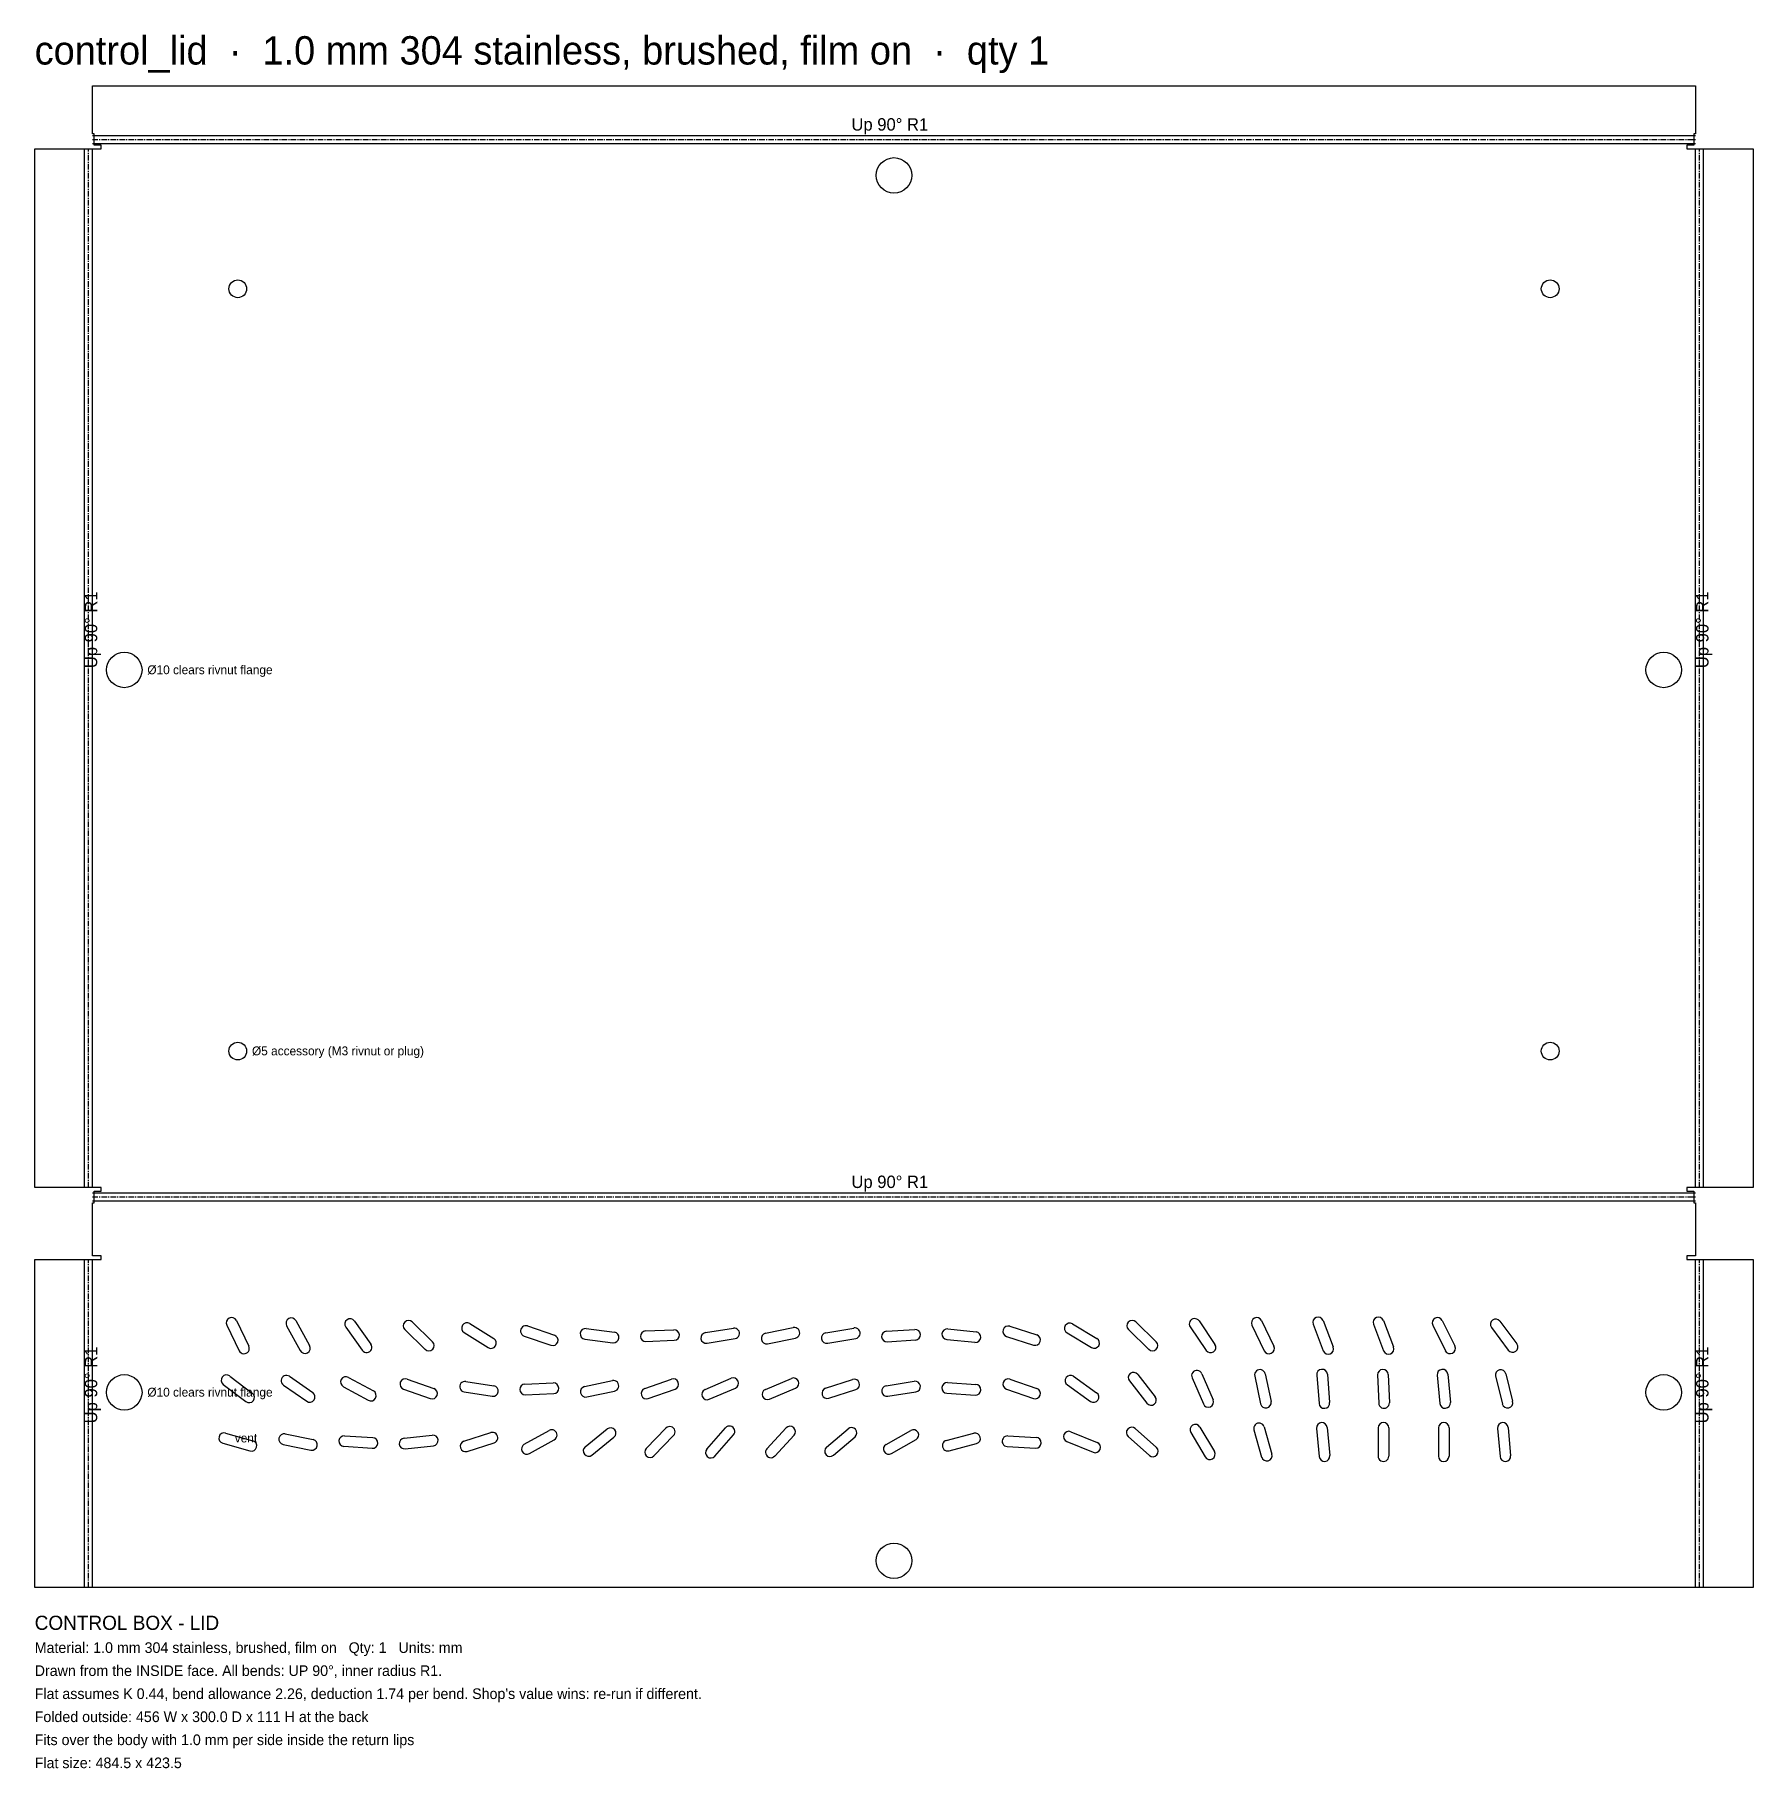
# Model space of a CAD drawing. Extents: x 0 to 1370, y -1092 to 53.
# Drawn here: x 770.4 to 1254.9, y -474.6 to 14.4 of the extents above; entities that cross this region are included whole.
import ezdxf

# ---------------------------------------------------------------- set-up
doc = ezdxf.new("R2010")
doc.units = 0
doc.linetypes.add('CENTER2', pattern=[2.541, 1.587, -0.318, 0.318, -0.318])
for name, color, linetype in [('Bend Center', 1, 'CENTER2'), ('Bend Notes', 3, 'CONTINUOUS'), ('Leaders', 5, 'CONTINUOUS'), ('Part Labels', 2, 'Continuous'), ('Title', 7, 'CONTINUOUS'), ('Visible', 7, 'CONTINUOUS'), ('Visible Narrow', 8, 'CONTINUOUS')]:
    doc.layers.add(name, color=color, linetype=linetype)

msp = doc.modelspace()

# ---------------------------------------------------------------- texts
at = {"layer": 'Bend Notes'}
for p in [(1000.66, -12.63), (1000.66, -310.89)]:
    msp.add_text('Up 90%%D R1', height=3.5, dxfattribs=at).set_placement(p)
for p in [(788.03, -164.26), (1242.29, -164.26), (788.03, -377.27), (1242.29, -377.27)]:
    msp.add_text('Up 90%%D R1', height=3.5, rotation=90, dxfattribs=at).set_placement(p)
at = {"layer": 'Leaders'}
for s, p in [('%%c10 clears rivnut flange', (802.16, -165.96)), ('%%c5 accessory (M3 rivnut or plug)', (831.66, -273.46)), ('%%c10 clears rivnut flange', (802.16, -369.72)), ('vent', (826.81, -382.64))]:
    msp.add_text(s, height=2.5, dxfattribs=at).set_placement(p)
at = {"layer": 'Part Labels'}
msp.add_text('control_lid  ·  1.0 mm 304 stainless, brushed, film on  ·  qty 1', height=8, dxfattribs=at).set_placement((770.4, 6))
at = {"layer": 'Title'}
for s, height, p in [('CONTROL BOX - LID', 4, (770.4, -435.52)), ('Material: 1.0 mm 304 stainless, brushed, film on   Qty: 1   Units: mm', 3, (770.4, -442.02)), ('Drawn from the INSIDE face. All bends: UP 90%%D, inner radius R1.', 3, (770.4, -448.52)), ("Flat assumes K 0.44, bend allowance 2.26, deduction 1.74 per bend. Shop's value wins: re-run if different.", 3, (770.4, -455.02)), ('Folded outside: 456 W x 300.0 D x 111 H at the back', 3, (770.4, -461.52)), ('Fits over the body with 1.0 mm per side inside the return lips', 3, (770.4, -468.02)), ('Flat size: 484.5 x 423.5', 3, (770.4, -474.52))]:
    msp.add_text(s, height=height, dxfattribs=at).set_placement(p)

# ---------------------------------------------------------------- linework, layer by layer
at = {"layer": 'Bend Center'}
for p, q in [((785.53, -310.76), (785.53, -17.76)), ((786.66, -15.13), (1238.66, -15.13)), ((1239.79, -310.76), (1239.79, -17.76)), ((786.66, -313.39), (1238.66, -313.39)), ((785.53, -423.52), (785.53, -331.02)), ((1239.79, -423.52), (1239.79, -331.02))]:
    msp.add_line(p, q, dxfattribs=at)
at = {"layer": 'Visible'}
for p, q in [((786.66, -13.5), (786.66, 0)), ((786.66, 0), (1238.66, 0)), ((1238.66, 0), (1238.66, -13.5)), ((787.16, -13.5), (786.66, -13.5)), ((787.16, -16.76), (787.16, -13.5)), ((1238.66, -13.5), (1238.16, -13.5)), ((1238.16, -13.5), (1238.16, -16.76)), ((770.4, -310.76), (770.4, -17.76)), ((770.4, -17.76), (783.9, -17.76)), ((783.9, -17.76), (784.4, -17.76)), ((784.4, -17.76), (786.66, -17.76)), ((786.66, -17.76), (789.16, -17.76)), ((789.16, -16.76), (787.16, -16.76)), ((789.16, -17.76), (789.16, -16.76)), ((1238.16, -16.76), (1236.16, -16.76)), ((1236.16, -16.76), (1236.16, -17.76)), ((1236.16, -17.76), (1238.66, -17.76)), ((1238.66, -17.76), (1240.92, -17.76)), ((1240.92, -17.76), (1241.42, -17.76)), ((1241.42, -17.76), (1254.92, -17.76)), ((1254.92, -17.76), (1254.92, -310.76)), ((783.9, -310.76), (770.4, -310.76)), ((784.4, -310.76), (783.9, -310.76)), ((786.66, -310.76), (784.4, -310.76)), ((789.16, -310.76), (786.66, -310.76)), ((787.16, -315.02), (787.16, -311.76)), ((787.16, -311.76), (789.16, -311.76)), ((789.16, -311.76), (789.16, -310.76)), ((1238.66, -310.76), (1236.16, -310.76)), ((1236.16, -310.76), (1236.16, -311.76)), ((1236.16, -311.76), (1238.16, -311.76)), ((1238.16, -311.76), (1238.16, -315.02)), ((1240.92, -310.76), (1238.66, -310.76)), ((1241.42, -310.76), (1240.92, -310.76)), ((1254.92, -310.76), (1241.42, -310.76)), ((786.66, -330.02), (786.66, -315.02)), ((786.66, -315.02), (787.16, -315.02)), ((1238.16, -315.02), (1238.66, -315.02)), ((1238.66, -315.02), (1238.66, -330.02)), ((770.4, -423.52), (770.4, -331.02)), ((770.4, -331.02), (783.9, -331.02)), ((783.9, -331.02), (784.4, -331.02)), ((784.4, -331.02), (786.66, -331.02)), ((789.16, -330.02), (786.66, -330.02)), ((786.66, -331.02), (789.16, -331.02)), ((789.16, -331.02), (789.16, -330.02)), ((1238.66, -330.02), (1236.16, -330.02)), ((1236.16, -330.02), (1236.16, -331.02)), ((1236.16, -331.02), (1238.66, -331.02)), ((1238.66, -331.02), (1240.92, -331.02)), ((1240.92, -331.02), (1241.42, -331.02)), ((1241.42, -331.02), (1254.92, -331.02)), ((1254.92, -331.02), (1254.92, -423.52)), ((824.56, -349.58), (828.06, -356.78)), ((827.26, -348.27), (830.76, -355.46)), ((841.43, -349.73), (845.26, -356.75)), ((844.06, -348.29), (847.89, -355.32)), ((858.12, -350.14), (862.77, -356.65)), ((860.56, -348.4), (865.21, -354.91)), ((874.75, -350.81), (880.48, -356.39)), ((876.84, -348.66), (882.58, -354.24)), ((891.47, -351.68), (898.26, -355.91)), ((893.06, -349.13), (899.85, -353.37)), ((909.37, -349.8), (916.93, -352.42)), ((925.88, -350.54), (933.82, -351.54)), ((942.6, -351.21), (950.59, -350.84)), ((959.48, -351.67), (967.38, -350.41)), ((976.44, -351.86), (984.28, -350.25)), ((993.47, -351.73), (1001.35, -350.37)), ((1010.57, -351.3), (1018.55, -350.76)), ((1027.83, -350.64), (1035.79, -351.42)), ((1045.31, -349.88), (1052.93, -352.31)), ((1061.46, -351.75), (1068.32, -355.87)), ((1063.01, -349.18), (1069.86, -353.3)), ((1078.75, -350.81), (1084.48, -356.39)), ((1080.84, -348.66), (1086.58, -354.24)), ((1096.17, -350.06), (1100.67, -356.68)), ((1098.65, -348.37), (1103.15, -354.99)), ((1113.58, -349.56), (1117.03, -356.78)), ((1116.29, -348.27), (1119.74, -355.49)), ((1130.83, -349.32), (1133.69, -356.8)), ((1133.63, -348.25), (1136.49, -355.72)), ((1147.82, -349.33), (1150.7, -356.8)), ((1150.62, -348.25), (1153.5, -355.71)), ((1164.54, -349.61), (1168.1, -356.77)), ((1167.22, -348.27), (1170.79, -355.44)), ((1181.07, -350.21), (1185.85, -356.63)), ((1183.47, -348.42), (1188.26, -354.83)), ((908.39, -352.63), (915.95, -355.25)), ((925.51, -353.51), (933.44, -354.51)), ((942.73, -354.2), (950.73, -353.84)), ((959.95, -354.64), (967.85, -353.37)), ((977.04, -354.8), (984.88, -353.19)), ((993.97, -354.68), (1001.86, -353.32)), ((1010.77, -354.29), (1018.75, -353.75)), ((1027.53, -353.62), (1035.5, -354.41)), ((1044.4, -352.74), (1052.02, -355.17)), ((823.57, -366.3), (829.94, -371.14)), ((825.39, -363.91), (831.75, -368.75)), ((840.52, -366.47), (847.08, -371.04)), ((842.24, -364), (848.8, -368.58)), ((858.87, -364.29), (865.89, -368.13)), ((875.39, -364.77), (882.93, -367.45)), ((891.94, -365.43), (899.84, -366.65)), ((908.61, -366.18), (916.6, -365.87)), ((925.44, -366.9), (933.26, -365.22)), ((942.39, -367.44), (949.93, -364.78)), ((959.39, -367.73), (966.74, -364.56)), ((976.39, -367.7), (983.76, -364.58)), ((993.39, -367.34), (1001, -364.85)), ((1010.48, -366.67), (1018.38, -365.41)), ((1027.77, -365.77), (1035.75, -366.28)), ((1045.36, -364.81), (1052.93, -367.4)), ((1061.53, -366.42), (1068.05, -371.07)), ((1063.28, -363.98), (1069.79, -368.63)), ((1079.01, -365.3), (1083.95, -371.6)), ((1081.37, -363.45), (1086.31, -369.74)), ((1096.69, -364.45), (1099.88, -371.79)), ((1099.44, -363.26), (1102.63, -370.6)), ((1114.37, -363.92), (1116.02, -371.75)), ((1117.3, -363.3), (1118.96, -371.13)), ((1131.85, -363.66), (1132.49, -371.63)), ((1134.84, -363.42), (1135.48, -371.39)), ((1149, -363.59), (1149.33, -371.58)), ((1152, -363.47), (1152.32, -371.46)), ((1165.79, -363.68), (1166.55, -371.65)), ((1168.77, -363.4), (1169.54, -371.36)), ((1182.25, -364), (1184.17, -371.77)), ((1185.16, -363.28), (1187.08, -371.05)), ((857.43, -366.92), (864.45, -370.76)), ((874.39, -367.6), (881.93, -370.28)), ((891.48, -368.4), (899.39, -369.62)), ((908.72, -369.18), (916.72, -368.86)), ((926.07, -369.83), (933.89, -368.15)), ((943.39, -370.27), (950.93, -367.6)), ((960.58, -370.48), (967.93, -367.32)), ((977.56, -370.47), (984.93, -367.34)), ((994.33, -370.19), (1001.93, -367.7)), ((1010.95, -369.64), (1018.85, -368.38)), ((1027.57, -368.77), (1035.56, -369.27)), ((1044.39, -367.65), (1051.96, -370.24)), ((824.22, -379.99), (831.92, -382.17)), ((841.05, -380.25), (848.88, -381.86)), ((857.78, -380.75), (865.76, -381.3)), ((874.52, -381.47), (882.47, -380.6)), ((891.4, -382.31), (899.02, -379.88)), ((908.44, -383.16), (915.43, -379.27)), ((925.61, -383.86), (931.84, -378.85)), ((927.49, -386.2), (933.72, -381.18)), ((942.8, -384.34), (948.38, -378.61)), ((944.94, -386.43), (950.53, -380.71)), ((959.89, -384.54), (965.18, -378.53)), ((962.15, -386.52), (967.43, -380.51)), ((976.84, -384.43), (982.29, -378.57)), ((979.04, -386.48), (984.48, -380.61)), ((993.65, -383.99), (999.72, -378.78)), ((995.61, -386.27), (1001.67, -381.05)), ((1010.44, -383.2), (1017.39, -379.24)), ((1027.41, -382.09), (1035.15, -380.05)), ((1044.75, -380.81), (1052.74, -381.24)), ((1062.53, -379.62), (1069.93, -382.66)), ((1078.68, -380.99), (1084.66, -386.3)), ((1080.67, -378.75), (1086.65, -384.06)), ((1096.33, -379.85), (1100.41, -386.73)), ((1098.91, -378.32), (1102.99, -385.2)), ((1114.12, -379.09), (1116.31, -386.78)), ((1117.01, -378.27), (1119.2, -385.96)), ((1131.8, -378.68), (1132.54, -386.65)), ((1134.78, -378.4), (1135.53, -386.37)), ((1149.17, -378.52), (1149.15, -386.52)), ((1152.17, -378.53), (1152.15, -386.53)), ((1166.18, -378.52), (1166.14, -386.52)), ((1169.18, -378.53), (1169.14, -386.53)), ((1182.82, -378.67), (1183.52, -386.64)), ((1185.81, -378.41), (1186.51, -386.38)), ((823.4, -382.88), (831.1, -385.05)), ((840.44, -383.19), (848.28, -384.8)), ((857.57, -383.74), (865.55, -384.3)), ((874.85, -384.45), (882.8, -383.58)), ((892.31, -385.17), (899.93, -382.73)), ((909.89, -385.78), (916.89, -381.89)), ((1011.93, -385.81), (1018.88, -381.85)), ((1028.18, -384.99), (1035.91, -382.96)), ((1044.59, -383.81), (1052.58, -384.23)), ((1061.39, -382.39), (1068.79, -385.43)), ((784.4, -423.52), (770.4, -423.52)), ((786.66, -423.52), (784.4, -423.52)), ((1238.66, -423.52), (786.66, -423.52)), ((1240.92, -423.52), (1238.66, -423.52)), ((1254.92, -423.52), (1240.92, -423.52))]:
    msp.add_line(p, q, dxfattribs=at)
for centre, radius in [((1012.66, -25.26), 5), ((827.66, -57.26), 2.5), ((1197.66, -57.26), 2.5), ((795.66, -164.76), 5), ((1229.66, -164.76), 5), ((827.66, -272.26), 2.5), ((1197.66, -272.26), 2.5), ((795.66, -368.52), 5), ((1229.66, -368.52), 5), ((1012.66, -416.02), 5)]:
    msp.add_circle(centre, radius, dxfattribs=at)
for centre, start, end in [((825.91, -348.93), 25.9521, 205.9521), ((842.75, -349.01), 28.6231, 208.6231), ((859.34, -349.27), 35.5666, 215.5666), ((875.79, -349.73), 45.795, 225.795), ((892.27, -350.41), 58.0369, 238.0369), ((908.88, -351.21), 70.8621, 250.8621), ((925.69, -352.02), 82.8211, 262.8211), ((933.63, -353.02), 262.8211, 82.8211), ((942.67, -352.7), 92.586, 272.586), ((950.66, -352.34), 272.586, 92.586), ((959.71, -353.16), 99.0793, 279.0793), ((967.61, -351.89), 279.0793, 99.0793), ((976.74, -353.33), 101.578, 281.578), ((984.58, -351.72), 281.578, 101.578), ((993.72, -353.2), 99.784, 279.784), ((1001.6, -351.84), 279.784, 99.784), ((1010.67, -352.79), 93.8528, 273.8528), ((1018.65, -352.26), 273.8528, 93.8528), ((1027.68, -352.13), 84.3798, 264.3798), ((1035.64, -352.92), 264.3798, 84.3798), ((1044.85, -351.31), 72.3424, 252.3424), ((1062.23, -350.46), 59.0069, 239.0069), ((1079.79, -349.74), 45.8063, 225.8063), ((1097.41, -349.22), 34.2023, 214.2023), ((1114.94, -348.91), 25.5431, 205.5431), ((1132.23, -348.79), 20.9325, 200.9325), ((1149.22, -348.79), 21.1211, 201.1211), ((1165.88, -348.94), 26.4299, 206.4299), ((1182.27, -349.32), 36.7159, 216.7159), ((829.41, -356.12), 205.9521, 25.9521), ((846.58, -356.03), 208.6231, 28.6231), ((863.99, -355.78), 215.5666, 35.5666), ((881.53, -355.31), 225.795, 45.795), ((899.06, -354.64), 238.0369, 58.0369), ((916.44, -353.84), 250.8621, 70.8621), ((1052.47, -353.74), 252.3424, 72.3424), ((1069.09, -354.58), 239.0069, 59.0069), ((1085.53, -355.31), 225.8063, 45.8063), ((1101.91, -355.83), 214.2023, 34.2023), ((1118.39, -356.13), 205.5431, 25.5431), ((1135.09, -356.26), 200.9325, 20.9325), ((1152.1, -356.26), 201.1211, 21.1211), ((1169.44, -356.11), 206.4299, 26.4299), ((1187.05, -355.73), 216.7159, 36.7159), ((824.48, -365.1), 52.7501, 232.7501), ((841.38, -365.23), 55.0952, 235.0952), ((858.15, -365.6), 61.323, 241.323), ((874.89, -366.19), 70.4564, 250.4564), ((891.71, -366.91), 81.24, 261.24), ((899.62, -368.13), 261.24, 81.24), ((908.66, -367.68), 92.2652, 272.2652), ((916.66, -367.37), 272.2652, 92.2652), ((933.57, -366.68), 282.109, 102.109), ((950.43, -366.19), 289.4748, 109.4748), ((967.34, -365.94), 293.3201, 113.3201), ((984.34, -365.96), 292.9612, 112.9612), ((1001.46, -366.28), 288.1418, 108.1418), ((1010.71, -368.15), 99.0623, 279.0623), ((1018.61, -366.89), 279.0623, 99.0623), ((1027.67, -367.27), 86.3642, 266.3642), ((1035.65, -367.78), 266.3642, 86.3642), ((1044.88, -366.23), 71.0725, 251.0725), ((1062.41, -365.2), 54.5014, 234.5014), ((1080.19, -364.38), 38.1316, 218.1316), ((1098.07, -363.85), 23.4713, 203.4713), ((1115.84, -363.61), 11.9139, 191.9139), ((1133.34, -363.54), 4.6058, 184.6058), ((1150.5, -363.53), 2.3373, 182.3373), ((1167.28, -363.54), 5.4658, 185.4658), ((1183.7, -363.64), 13.88, 193.88), ((830.85, -369.94), 232.7501, 52.7501), ((847.94, -369.81), 235.0952, 55.0952), ((865.17, -369.44), 241.323, 61.323), ((882.43, -368.86), 250.4564, 70.4564), ((925.75, -368.36), 102.109, 282.109), ((942.89, -368.86), 109.4748, 289.4748), ((959.99, -369.11), 113.3201, 293.3201), ((976.98, -369.08), 112.9612, 292.9612), ((993.86, -368.77), 108.1418, 288.1418), ((1052.45, -368.82), 251.0725, 71.0725), ((1068.92, -369.85), 234.5014, 54.5014), ((1085.13, -370.67), 218.1316, 38.1316), ((1101.26, -371.19), 203.4713, 23.4713), ((1117.49, -371.44), 191.9139, 11.9139), ((1133.98, -371.51), 184.6058, 4.6058), ((1150.82, -371.52), 182.3373, 2.3373), ((1168.04, -371.51), 185.4658, 5.4658), ((1185.62, -371.41), 193.88, 13.88), ((823.81, -381.44), 74.2259, 254.2259), ((840.74, -381.72), 78.3588, 258.3588), ((857.67, -382.25), 86.0316, 266.0316), ((865.65, -382.8), 266.0316, 86.0316), ((882.64, -382.09), 276.2462, 96.2462), ((899.47, -381.31), 287.7313, 107.7313), ((916.16, -380.58), 299.0678, 119.0678), ((932.78, -380.02), 308.8282, 128.8282), ((949.45, -379.66), 315.717, 135.717), ((966.3, -379.52), 318.6991, 138.6991), ((983.38, -379.59), 317.103, 137.103), ((1000.69, -379.92), 310.691, 130.691), ((1018.14, -380.54), 299.6868, 119.6868), ((1035.53, -381.5), 284.7602, 104.7602), ((1044.67, -382.31), 86.9691, 266.9691), ((1052.66, -382.74), 266.9691, 86.9691), ((1061.96, -381), 67.6645, 247.6645), ((1079.67, -379.87), 48.3674, 228.3674), ((1097.62, -379.08), 30.629, 210.629), ((1115.57, -378.68), 15.8881, 195.8881), ((1133.29, -378.54), 5.3381, 185.3381), ((1150.67, -378.52), 359.8168, 179.8168), ((1167.68, -378.52), 359.7296, 179.7296), ((1184.31, -378.54), 5.0126, 185.0126), ((831.51, -383.61), 254.2259, 74.2259), ((848.58, -383.33), 258.3588, 78.3588), ((874.69, -382.96), 96.2462, 276.2462), ((891.85, -383.74), 107.7313, 287.7313), ((909.17, -384.47), 119.0678, 299.0678), ((926.55, -385.03), 128.8282, 308.8282), ((943.87, -385.39), 135.717, 315.717), ((961.02, -385.53), 138.6991, 318.6991), ((977.94, -385.45), 137.103, 317.103), ((994.63, -385.13), 130.691, 310.691), ((1011.19, -384.5), 119.6868, 299.6868), ((1027.79, -383.54), 104.7602, 284.7602), ((1069.36, -384.04), 247.6645, 67.6645), ((1085.65, -385.18), 228.3674, 48.3674), ((1101.7, -385.97), 210.629, 30.629), ((1117.76, -386.37), 195.8881, 15.8881), ((1134.03, -386.51), 185.3381, 5.3381), ((1150.65, -386.52), 179.8168, 359.8168), ((1167.64, -386.52), 179.7296, 359.7296), ((1185.01, -386.51), 185.0126, 5.0126)]:
    msp.add_arc(centre, 1.5, start, end, dxfattribs=at)
at = {"layer": 'Visible Narrow'}
for p, q in [((786.66, -14), (1238.66, -14)), ((784.4, -310.76), (784.4, -17.76)), ((786.66, -16.26), (1238.66, -16.26)), ((786.66, -310.76), (786.66, -17.76)), ((1238.66, -310.76), (1238.66, -17.76)), ((1240.92, -310.76), (1240.92, -17.76)), ((786.66, -312.26), (1238.66, -312.26)), ((786.66, -314.52), (1238.66, -314.52)), ((784.4, -423.52), (784.4, -331.02)), ((786.66, -423.52), (786.66, -331.02)), ((1238.66, -423.52), (1238.66, -331.02)), ((1240.92, -423.52), (1240.92, -331.02))]:
    msp.add_line(p, q, dxfattribs=at)

msp.set_redraw_order([(e.dxf.handle, doc.entitydb.next_handle()) for e in msp.query("TEXT MTEXT ATTDEF DIMENSION ARC_DIMENSION")])  # texts and dimensions are drawn at this point

doc.saveas('drawing.dxf')
